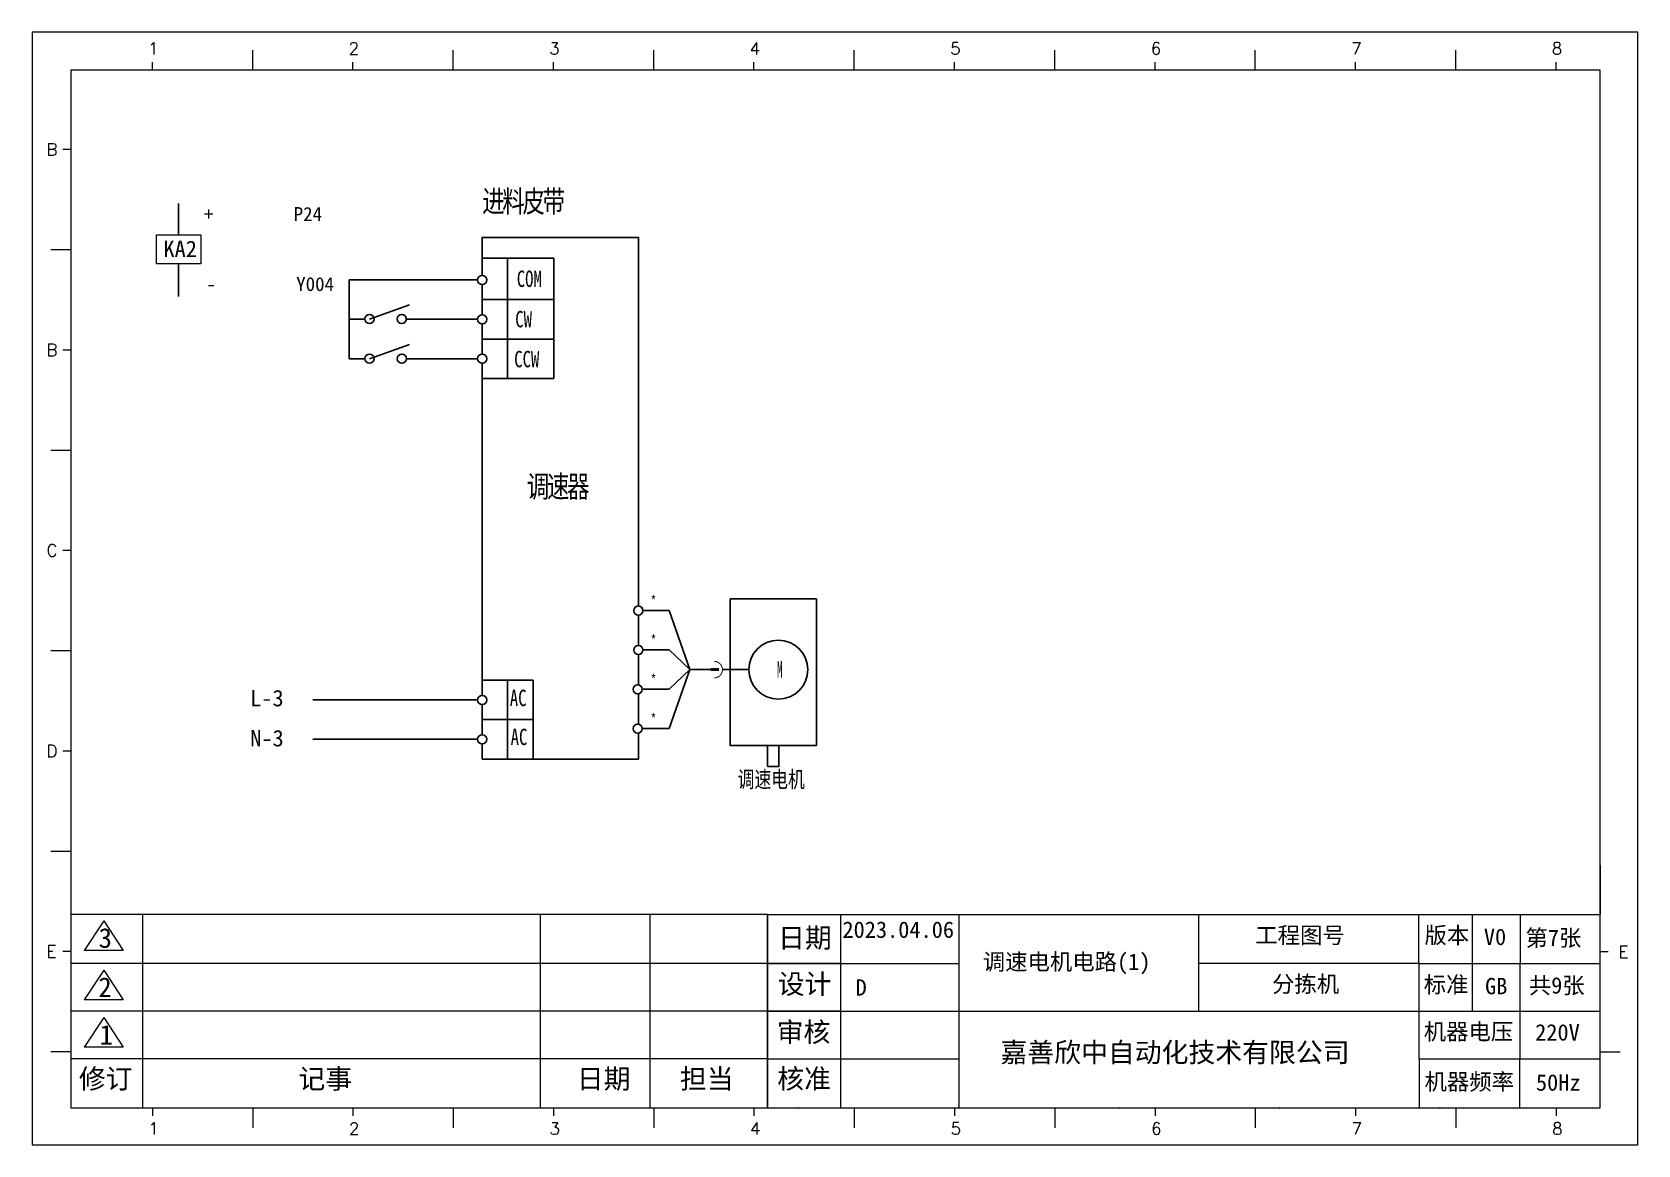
# Model space of a CAD drawing. Header units: millimetres. Extents: x 40430 to 48442, y -3636 to 4180.
# Drawn here: x 45767 to 46354, y 1874 to 2281 of the extents above; entities that cross this region are included whole.
import ezdxf
from ezdxf.enums import TextEntityAlignment as Align

# ---------------------------------------------------------------- set-up
doc = ezdxf.new("R2010")
doc.units = ezdxf.units.MM
for name, color, linetype in [('ABDE_DENG', 4, 'Continuous'), ('ABDE_LIN', 1, 'Continuous'), ('WORD', 102, 'Continuous'), ('文本', 6, 'Continuous')]:
    doc.layers.add(name, color=color, linetype=linetype)
doc.styles.add('3.0Rockwell', font='ROCK.TTF', dxfattribs={"width": 0.75, "height": 3})
doc.styles.add('5.0宋体', font='', dxfattribs={"width": 0.75, "height": 5})
doc.styles.add('5.0罗马', font='times.ttf', dxfattribs={"width": 0.5, "height": 5})
doc.styles.add('SIMPLEX', font='SIMPLEX')
doc.styles.get("Standard").update_dxf_attribs({"font": ''})
doc.styles.add('SYS', font='romans.shx', dxfattribs={"width": 0.7})
doc.styles.get('5.0宋体').set_extended_font_data('SimSun')
doc.styles.get('Standard').set_extended_font_data('SimSun')

msp = doc.modelspace()

# ---------------------------------------------------------------- texts
at = {"color": 0, "lineweight": 9, "style": 'SIMPLEX'}
for s, height, p in [('1', 4.400270579437593, (45809.2809184107, 2272.638881203129)), ('2', 4.400270579437593, (45882.61876140133, 2272.638881203129)), ('3', 4.400270579437593, (45955.95660439196, 2272.638881203129)), ('4', 4.400270579437593, (46029.29444738259, 2272.638881203129)), ('5', 4.400270579437593, (46102.63229037319, 2272.638881203129)), ('6', 4.400270579437593, (46175.97013336382, 2272.638881203129)), ('7', 4.400270579437593, (46249.30797635445, 2272.638881203129)), ('8', 4.400270579437593, (46322.64581934508, 2272.638881203129)), ('B', 4.458940853830094, (45772.08854673772, 2235.657210786094)), ('B', 4.458940853830094, (45772.08854673772, 2162.31936779547)), ('C', 4.458940853830094, (45772.08854673772, 2088.981524804841)), ('D', 4.458940853830094, (45772.08854673772, 2015.643681814217)), ('E', 4.458940853830094, (45772.08854673772, 1942.305838823588)), ('E', 4.458940853830094, (46347.03781650737, 1942.160967960911)), ('1', 4.400270579437593, (45809.41288413388, 1877.512853170808)), ('2', 4.400270579437593, (45882.75072712449, 1877.512853170808)), ('3', 4.400270579437593, (45956.08857011512, 1877.512853170808)), ('4', 4.400270579437593, (46029.42641310575, 1877.512853170808)), ('5', 4.400270579437593, (46102.76425609637, 1877.512853170808)), ('6', 4.400270579437593, (46176.102099087, 1877.512853170808)), ('7', 4.400270579437593, (46249.43994207763, 1877.512853170808)), ('8', 4.400270579437593, (46322.77778506826, 1877.512853170808))]:
    msp.add_text(s, height=height, dxfattribs=at).set_placement(p)
at = {"color": 4, "lineweight": 30, "char_height": 8, "attachment_point": 7, "style": '5.0宋体'}
for s, insert, width in [('\\pt6.667;{\\T0.9;\\C256;进料皮带}', (45931.45157010108, 2214.016442356066), 150.5853492691258), ('\\pt6.667;{\\T0.9;\\C256;调速器}', (45947.77994766487, 2109.733564645499), 28.56219995990432)]:
    msp.add_mtext(s, dxfattribs=dict(at, insert=insert, width=width))
at = {"lineweight": 9}
note = msp.add_mtext_dynamic_manual_height_columns('\\pi-15.246,l20.328,t20.328;+', width=5.082000000000001, gutter_width=12.5, heights=[5.082000000000001, 0], dxfattribs=dict(at, insert=(45824.59751518832, 2216.805526842929), char_height=5.082000000000001, attachment_point=1))
for column, words in zip(note.columns.linked_columns, ['\\pl20.328,t0,20.328;^IP24']):
    column.text = words
at = {"color": 0, "lineweight": 9, "attachment_point": 1}
for s, insert, char_height, width in [('KA2', (45814.8614259049, 2204.520015982982), 6, 12.28270072731766), ('3', (45791.14421157179, 1953.03988659877), 7.199999999993452, 80.39999999992688), ('日期', (46039.66151255593, 1953.098609733675), 7.199999999993452, 80.39999999992688), ('{\\fSimSun|b0|i0|c134|p2;工程图号}', (46214.17993471987, 1953.472096883983), 5.999999999994543, 93.94654740826618), ('{\\fSimSun|b0|i0|c134|p2;版本}', (46276.07934693055, 1953.472096883983), 5.999999999994543, 93.94654740826618), ('{\\fSimSun|b0|i0|c134|p2;V0}', (46297.79654205247, 1952.854131047719), 5.999999999994543, 93.94654740826618), ('{\\fSimSun|b0|i0|c134|p2;第7张}', (46313.01611397664, 1952.481548717109), 5.999999999994543, 93.94654740826618), ('2', (45791.0508404276, 1935.028185900681), 7.199999999993452, 80.39999999992688), ('{\\fFangSong_GB2312|b0|i0|c134|p0;设计}', (46039.53327539048, 1936.230410383427), 7.199999999993452, 80.39999999992688), ('{\\f宋体|b0|i0|c134|p2;标准}', (46275.79722516656, 1935.4163039887), 5.999999999994543, 93.94654740826618), ('{\\f宋体|b0|i0|c134|p2;GB}', (46298.23842431144, 1934.852060460723), 5.999999999994543, 93.94654740826618), ('{\\fSimSun|b0|i0|c134|p2;共9张}', (46314.23469919916, 1935.107284932293), 5.999999999994543, 93.94654740826618), ('1', (45791.48144776476, 1917.632513245664), 7.199999999993452, 80.39999999992688), ('{\\fFangSong_GB2312|b0|i0|c134|p0;审核}', (46039.12967135373, 1918.625659658321), 7.199999999993452, 80.39999999992688), ('{\\f宋体|b0|i0|c134|p2;机器电压}', (46275.79722516656, 1918.206876385384), 5.999999999994543, 93.94654740826618), ('{\\fSimSun|b0|i0|c134|p2; 220V}', (46312.4730544851, 1917.924754621396), 5.999999999994543, 93.94654740826618), ('修订', (45783.91527761336, 1901.544068479313), 7.199999999993452, 80.39999999992688), ('记事', (45864.21191158671, 1901.544068479313), 7.199999999993452, 80.39999999992688), ('日期', (45966.0405988955, 1901.544068479313), 7.199999999993452, 80.39999999992688), ('担当', (46003.75454649515, 1901.544068479313), 7.199999999993452, 80.39999999992688), ('{\\fFangSong_GB2312|b0|i0|c134|p0;核准}', (46039.35007898184, 1901.544068479313), 7.199999999993452, 80.39999999992688), ('{\\f宋体|b0|i0|c134|p2;机器频率}', (46276.07934693055, 1899.868961726113), 5.999999999994543, 93.94654740826618), ('{\\f宋体|b0|i0|c134|p2; 50Hz}', (46312.75517624909, 1899.586839962125), 5.999999999994543, 93.94654740826618)]:
    msp.add_mtext(s, dxfattribs=dict(at, insert=insert, char_height=char_height, width=width))
at = {"lineweight": 9}
note = msp.add_mtext_dynamic_manual_height_columns('\\pi-15.246,l25.41,t25.41;-', width=5.082000000000001, gutter_width=12.5, heights=[5.082000000000001, 0], dxfattribs=dict(at, insert=(45820.42747208583, 2191.175419739417), char_height=5.082000000000001, attachment_point=1))
for column, words in zip(note.columns.linked_columns, ['\\pl25.41,t0,25.41;^I Y004']):
    column.text = words
at = {"char_height": 6, "attachment_point": 1}
for s, insert, width, style in [('{\\fSimSun|b0|i0|c0|p2;\\C6;M}', (46039.2520896122, 2050.721411562458), 248.1409206612446, '5.0罗马'), ('{\\C6;调速电机}', (46024.8684559234, 2010.484840729411), 52.71491163262471, '5.0宋体')]:
    msp.add_mtext(s, dxfattribs=dict(at, insert=insert, width=width, style=style))
at = {"lineweight": 9, "attachment_point": 1}
for s, insert, char_height, width in [('2023.04.06', (46063.19559682742, 1955.488296842399), 5.999999999994543, 93.94654740826618), ('{\\fSimSun|b0|i0|c134|p2;D}', (46068.01867252157, 1934.366491153209), 6, 93.94654740835162), ('分拣机', (46220.32041220645, 1935.592619618509), 5.999999999994543, 93.94654740826618), ('{\\fSimSun|b1|i0|c134|p34;嘉善欣中自动化技术有限公司}', (46120.99761910854, 1911.199560725539), 7.199999999993452, 179.078118627901)]:
    msp.add_mtext(s, dxfattribs=dict(at, insert=insert, char_height=char_height, width=width))
at = {"color": 0, "lineweight": 9, "insert": (46114.52654652569, 1943.749684279255), "char_height": 5.999999999994543, "attachment_point": 1}
msp.add_mtext_dynamic_manual_height_columns('调速电机电路(1)', width=75.01224434101823, gutter_width=12.5, heights=[0], dxfattribs=at)
at = {"layer": 'WORD', "char_height": 4, "attachment_point": 1, "style": '3.0Rockwell'}
for insert, width in [((45993.06275942939, 2074.700865816701), 7.819946757956495), ((45993.06275942939, 2060.300865816704), 5.727567857360555), ((45993.06275942939, 2045.900865816704), 6.525171708300332), ((45993.06275942939, 2031.500865816704), 7.424227630221139)]:
    msp.add_mtext('{\\fSimSun|b0|i0|c134|p2;*}', dxfattribs=dict(at, insert=insert, width=width))
at = {"layer": '文本', "color": 0, "char_height": 6, "width": 50.76668478651963, "attachment_point": 1, "style": '5.0宋体'}
for s, insert in [('COM', (45944.08589089124, 2193.584192258449)), ('CW', (45943.5303547873, 2178.817639031404)), ('CCW', (45943.15119225261, 2164.208617815221)), ('{\\W1;\\C256;L-3}', (45846.59577704583, 2040.187611886646)), ('AC', (45941.53944631946, 2040.261991743469)), ('{\\W1;\\C256;N-3}', (45846.61828499957, 2025.527702734549)), ('AC', (45941.84566172145, 2025.997776227497))]:
    msp.add_mtext(s, dxfattribs=dict(at, insert=insert))

# ---------------------------------------------------------------- blocks, each defined once
blk = doc.blocks.new('S_110')
at = {"color": 3, "linetype": 'Continuous', "const_width": 0.3}
blk.add_lwpolyline([(-2.5, -2.5, -1), (2.5, -2.5, -1)], format="xyb", dxfattribs=at)
at = {"color": 3, "linetype": 'Continuous'}
blk.add_lwpolyline([(0, 0), (0, 2.733000000000174)], dxfattribs=at)
for points, const_width in [([(0, -3.557877853301761), (0, -1.057877853301761)], 0.9), ([(0, -5.233000000000174), (0, -2.5)], 0.3)]:
    blk.add_lwpolyline(points, dxfattribs=dict(at, const_width=const_width))
at = {"style": 'SYS', "width": 0.7, "flags": 1}
for tag in ['XYVALUE', 'VALUE']:
    blk.add_attdef(tag, text='', height=0.02, dxfattribs=at).set_placement((0.1149999999997817, 5.733000000000174), align=Align.MIDDLE)
blk = doc.blocks.new('插头和插座')
at = {"layer": 'ABDE_DENG', "linetype": 'Continuous', "rotation": 90}
blk.add_blockref('S_110', (-5.233000000000174, 0), dxfattribs=at)

# ---------------------------------------------------------------- linework, layer by layer
at = {"color": 0, "lineweight": 9}
for p, q in [((45847.50687039174, 2266.893414443462), (45847.50687039174, 2274.227198742524)), ((45920.84471338237, 2266.893414443462), (45920.84471338237, 2274.227198742524)), ((45994.18255637298, 2266.893414443462), (45994.18255637298, 2274.227198742524)), ((46067.52039936361, 2266.893414443462), (46067.52039936361, 2274.227198742524)), ((46140.85824235424, 2266.893414443462), (46140.85824235424, 2274.227198742524)), ((46214.19608534487, 2266.893414443462), (46214.19608534487, 2274.227198742524)), ((46287.5339283355, 2266.893414443462), (46287.5339283355, 2274.227198742524)), ((45810.83794889643, 2266.893414443462), (45810.83794889643, 2269.826928163091)), ((45884.17579188706, 2266.893414443462), (45884.17579188706, 2269.826928163091)), ((45957.51363487767, 2266.893414443462), (45957.51363487767, 2269.826928163091)), ((46030.85147786829, 2266.893414443462), (46030.85147786829, 2269.826928163091)), ((46104.18932085892, 2266.893414443462), (46104.18932085892, 2269.826928163091)), ((46177.52716384955, 2266.893414443462), (46177.52716384955, 2269.826928163091)), ((46250.86500684018, 2266.893414443462), (46250.86500684018, 2269.826928163091)), ((46324.20284983081, 2266.893414443462), (46324.20284983081, 2269.826928163091)), ((46340.33717528875, 2266.893414443462), (45780.97522493318, 2266.893414443462)), ((45780.97522493318, 2266.893414443462), (45780.97522493318, 1887.279934002266)), ((46340.33717528875, 1887.279934002266), (46340.33717528875, 2266.893414443462)), ((45780.97522493318, 2237.820155928863), (45778.04171121356, 2237.820155928863)), ((45780.97522493318, 2201.151234433549), (45773.64144063411, 2201.151234433549)), ((45780.97522493318, 2164.482312938234), (45778.04171121356, 2164.482312938234)), ((45780.97522493318, 2127.81339144292), (45773.64144063411, 2127.81339144292)), ((45780.97522493318, 2091.144469947606), (45778.04171121356, 2091.144469947606)), ((45780.97522493318, 2054.475548452291), (45773.64144063411, 2054.475548452291)), ((45780.97522493318, 2017.806626956982), (45778.04171121356, 2017.806626956982)), ((45780.97522493318, 1981.137705461667), (45773.64144063411, 1981.137705461667)), ((46340.33840715254, 1976.084344717876), (46340.33840715254, 1958.124333329541)), ((45793.02638925034, 1955.711306847303), (45785.92072615292, 1944.873260760766)), ((45793.02638925034, 1955.711306847303), (45800.13205234776, 1944.873260760766)), ((45807.23618802844, 1958.09468070848), (45807.23618802844, 1887.279934002266)), ((45952.62891838468, 1958.09468070848), (45952.62891838468, 1887.279934002266)), ((45992.79152484629, 1958.09468070848), (45992.79152484629, 1887.279934002266)), ((46035.80859555975, 1958.09468070848), (46035.80859555975, 1887.294680708544)), ((46035.80859555975, 1958.093396782119), (46340.33717528875, 1958.079934002201)), ((46062.43383657021, 1958.079934002201), (46062.43383657021, 1887.279934002265)), ((46105.73717528897, 1958.079934002201), (46105.73717528897, 1887.279934002266)), ((46193.44499679642, 1958.164861041624), (46193.44499679642, 1922.617518779036)), ((46273.84969953322, 1958.164861041624), (46274.0714957294, 1887.310883687115)), ((46293.51978032503, 1958.041918441531), (46293.48164980536, 1922.664620664035)), ((46311.08977237974, 1958.164861041624), (46310.80889497179, 1887.287920613086)), ((45780.97522493318, 1944.468783966352), (45778.04171121356, 1944.468783966352)), ((45800.13205234776, 1944.873260760766), (45785.92072615292, 1944.873260760766)), ((46340.33717528875, 1944.468783966358), (46343.27068900837, 1944.468783966358)), ((46062.06955865501, 1940.090353375499), (45780.97522493318, 1940.08298002236)), ((46035.80859555975, 1940.090353375499), (46105.73717528897, 1940.079934002219)), ((46273.90631128849, 1940.079934002219), (46193.44499679642, 1940.079934002219)), ((46273.84969953322, 1940.079934002219), (46340.33717528875, 1940.079934002219)), ((45793.02593294645, 1937.699606149214), (45785.92026984903, 1926.861560062676)), ((45793.02593294645, 1937.699606149214), (45800.13159604387, 1926.861560062676)), ((45800.13159604387, 1926.861560062676), (45785.92026984903, 1926.861560062676)), ((46062.06955865501, 1922.694680708512), (45780.97522493318, 1922.687307355373)), ((46035.80859555975, 1922.690353375514), (46105.73717528897, 1922.679934002234)), ((46105.73717528897, 1922.679934002234), (46340.33717528875, 1922.679934002235)), ((45793.02638925034, 1920.303933494196), (45785.92072615292, 1909.465887407659)), ((45793.02638925034, 1920.303933494196), (45800.13205234776, 1909.465887407659)), ((45800.13205234776, 1909.465887407659), (45785.92072615292, 1909.465887407659)), ((45780.97522493318, 1907.799862471044), (45773.64144063411, 1907.799862471044)), ((46035.80859555975, 1905.290372100669), (45780.97522493318, 1905.290372100669)), ((46035.80859555975, 1905.290372100669), (46105.71778209975, 1905.279955616977)), ((46274.13182129721, 1905.27993400225), (46340.33717528875, 1905.279934002251)), ((46340.33717528875, 1907.799862471044), (46347.67095958782, 1907.799862471044)), ((45780.97522493318, 1887.279934002266), (46340.33717528875, 1887.279934002266)), ((45810.83794889643, 1887.279934002266), (45810.83794889643, 1884.346420282637)), ((45847.50687039174, 1887.279934002266), (45847.50687039174, 1879.946149703198)), ((45884.17579188706, 1887.279934002266), (45884.17579188706, 1884.346420282637)), ((45920.84471338237, 1887.279934002266), (45920.84471338237, 1879.946149703198)), ((45957.51363487767, 1887.279934002266), (45957.51363487767, 1884.346420282637)), ((45994.182556373, 1887.279934002266), (45994.182556373, 1879.946149703198)), ((46030.85147786829, 1887.279934002266), (46030.85147786829, 1884.346420282637)), ((46067.52039936361, 1887.279934002266), (46067.52039936361, 1879.946149703198)), ((46104.18932085892, 1887.279934002266), (46104.18932085892, 1884.346420282637)), ((46140.85824235424, 1887.279934002266), (46140.85824235424, 1879.946149703198)), ((46177.52716384955, 1887.279934002266), (46177.52716384955, 1884.346420282637)), ((46214.19608534487, 1887.279934002266), (46214.19608534487, 1879.946149703198)), ((46250.86500684018, 1887.279934002266), (46250.86500684018, 1884.346420282637)), ((46287.5339283355, 1887.279934002266), (46287.5339283355, 1879.946149703198)), ((46324.20284983081, 1887.279934002266), (46324.20284983081, 1884.346420282637))]:
    msp.add_line(p, q, dxfattribs=at)
at = {"linetype": 'ByBlock', "lineweight": -2}
for p, q in [((45820.42747208583, 2206.641831651008), (45820.42747208583, 2218.131206022843)), ((45820.42747208583, 2196.07322839986), (45820.42747208583, 2184.104995318869)), ((45882.82850669287, 2190.254116539853), (45882.82850669288, 2161.349778513651)), ((45890.23180310157, 2175.854116539854), (45904.82152577333, 2181.064638947661)), ((45888.55267663798, 2175.854116539854), (45882.82850669287, 2175.854116539854)), ((45888.55267663799, 2161.349778513651), (45882.82850669288, 2161.349778513651)), ((45890.23180310158, 2161.349778513651), (45904.82152577334, 2166.560300921459)), ((45869.49494814116, 2036.513859285315), (45904.74703810365, 2036.513859285324)), ((45869.49491949673, 2022.113869981018), (45904.74700945923, 2022.113869981027))]:
    msp.add_line(p, q, dxfattribs=at)
at = {"color": 7, "ltscale": 0.1}
for p, q in [((45931.45173953545, 2198.173155744725), (45940.74373330476, 2198.173155744725)), ((45940.74368823931, 2198.173140812191), (45957.58479588313, 2198.173140812191)), ((45957.58479588313, 2198.173140812191), (45957.58479588312, 2154.149778513652)), ((45931.45173953545, 2182.949778513652), (45957.58479588314, 2182.949778513652)), ((45931.45173953545, 2168.549778513652), (45957.58479588313, 2168.549778513654)), ((45931.45173953545, 2154.149778513652), (45931.45173953545, 2038.192985748912)), ((45931.45173953545, 2154.149778513652), (45957.58479588313, 2154.149778513652)), ((45931.45173953545, 2043.713859285324), (45950.03572707406, 2043.713859285328)), ((45940.74373330476, 2043.713859285326), (45940.74373330476, 2014.913859285321)), ((45950.03572707406, 2043.713859285324), (45950.03572707406, 2014.913859285326)), ((45929.77261307185, 2036.513859285324), (45904.74703810365, 2036.513859285324)), ((45931.45173953545, 2034.834732821735), (45931.45173953545, 2023.677043916764)), ((45931.45173953545, 2029.313859285324), (45950.03572707406, 2029.313859285327)), ((45929.77261307185, 2022.113859285324), (45904.74703810365, 2022.113859285324)), ((45931.45173953545, 2020.434732821735), (45931.45173953545, 2014.913859285324)), ((45931.45173953545, 2014.913859285324), (45950.03572707406, 2014.913859285326))]:
    msp.add_line(p, q, dxfattribs=at)
for p, q in [((45929.77585789971, 2190.254116539853), (45882.82850669287, 2190.254116539853)), ((45931.45173953545, 2188.470652050064), (45931.45173953545, 2177.428904977241)), ((45929.77585789971, 2175.854116539854), (45903.70727592442, 2175.854116539854)), ((45931.45173953545, 2174.070652050064), (45931.45173953545, 2163.028904977242)), ((45929.77261307186, 2161.349778513651), (45903.71913137483, 2161.349778513651)), ((45988.56854258836, 2081.933887200773), (45988.56854258836, 2070.892140127949)), ((45988.56854258836, 2067.533887200772), (45988.56854258836, 2056.49214012795)), ((45990.24766905194, 2069.21301366436), (45999.83721636802, 2069.21301366436)), ((46007.4181007361, 2047.604388386025), (45999.83721636802, 2069.21301366436)), ((45990.24766905194, 2054.813013664362), (45999.83721636802, 2054.813013664362)), ((45999.83721636802, 2054.813013664362), (46007.4181007361, 2047.604388386025)), ((46007.4181007361, 2047.604388386025), (45999.83721636802, 2040.413013664363)), ((46007.4181007361, 2047.604388386025), (45999.83721636802, 2026.013013664365)), ((46007.4181007361, 2047.604388386025), (46017.31396987427, 2047.604388386025)), ((46022.60383937509, 2047.604388386025), (46028.94688720194, 2047.604388386025)), ((45990.24766905194, 2040.413013664363), (45999.83721636802, 2040.413013664363)), ((45990.24766905194, 2026.013013664365), (45999.83721636802, 2026.013013664365))]:
    msp.add_line(p, q)
at = {"color": 0, "lineweight": 9}
for points in [[(45766.83025160007, 1873.760578521456), (46354.1265043773, 1873.760578521456), (46354.1265043773, 2280.809410726363), (45766.83025160007, 2280.809410726363)], [(45812.36454435308, 2206.641831651008), (45828.49039981858, 2206.641831651008), (45828.49039981858, 2196.07322839986), (45812.36454435308, 2196.07322839986)], [(46035.80859555975, 1958.09468070848), (45780.97522493318, 1958.09468070848), (45780.97522493318, 1887.279934002266), (46035.80859555975, 1887.279934002266)]]:
    msp.add_lwpolyline(points, close=True, dxfattribs=at)
for points in [[(45931.45173953545, 2191.828904977239), (45931.45173953545, 2205.736189996225), (45988.56854258836, 2205.736189996225), (45988.56854258836, 2185.584192258449)], [(45931.45173953545, 2191.828904977239), (45931.45173953545, 2198.173155744725), (45940.74373330476, 2198.173155744725), (45940.74373330476, 2154.149778513652)], [(45931.45173953545, 2177.428904977241), (45931.45173953545, 2188.470652050062)], [(45988.56854258836, 2185.584192258449), (45988.56854258836, 2070.892140127949)], [(45931.45173953545, 2163.028904977242), (45931.45173953545, 2174.070652050064)], [(45931.45173953545, 2148.628904977241), (45931.45173953545, 2159.670652050065)], [(45988.56854258836, 2081.93388720077), (45988.56854258836, 2070.892140127949)], [(45988.56854258836, 2067.533887200772), (45988.56854258836, 2056.49214012795)], [(45988.56854258836, 2067.533887200771), (45988.56854258836, 2056.492140127949)], [(45988.56854258836, 2053.133887200773), (45988.56854258836, 2042.07488957128)], [(45988.56854258836, 2053.133887200772), (45988.56854258836, 2042.074889571279)], [(45988.56854258836, 2038.751137757443), (45988.56854258836, 2027.674889571279)], [(45988.56854258836, 2038.751137757442), (45988.56854258836, 2030.005329572376)], [(45931.45173953545, 2023.792985748913), (45931.45173953545, 2034.834732821737)], [(45931.45173953545, 2023.677043916764), (45931.45173953545, 2027.957300855568)], [(45988.56854258836, 2027.89197837788), (45988.5685410516, 2027.674889793273)], [(45988.56851752306, 2024.351134136754), (45988.56845071749, 2014.913859285324), (45931.45173953545, 2014.913859285324), (45931.45173953545, 2020.434732821735)]]:
    msp.add_lwpolyline(points)
at = {"ltscale": 0.05}
for points in [[(45931.45173953545, 2188.470652050064), (45931.45173953545, 2177.428904977241)], [(45931.45173953545, 2174.070652050064), (45931.45173953545, 2163.028904977242)], [(45988.56854258836, 2081.933887200773), (45988.56854258836, 2070.892140127949)], [(45988.56854258836, 2067.533887200772), (45988.56854258836, 2056.49214012795)]]:
    msp.add_lwpolyline(points, dxfattribs=at)
msp.add_lwpolyline([(46022.11385456067, 2073.48685160141), (46053.66134007364, 2073.48685160141), (46053.66134007364, 2019.848550824661), (46022.11385456067, 2019.848550824661)], close=True)
at = {"lineweight": 25, "ltscale": 0.1}
msp.add_lwpolyline([(46035.80055300337, 2019.848550824661), (46039.97464163093, 2019.848550824661), (46039.97464163093, 2012.23222803002), (46035.80055300337, 2012.23222803002)], close=True, dxfattribs=at)
at = {"ltscale": 0.05}
for centre in [(45931.45173953545, 2190.149778513652), (45890.23180310157, 2175.854116539854), (45902.02814946083, 2175.854116539854), (45931.45173953545, 2175.749778513652), (45890.23180310158, 2161.349778513651), (45902.04000491124, 2161.349778513651), (45931.45173953545, 2161.349778513651), (45988.56854258836, 2069.21301366436), (45988.56854258836, 2054.81301366436), (45931.45173953545, 2036.513859285324), (45988.32847145155, 2040.41301366436), (45988.32847145155, 2026.01301366436), (45931.45173953545, 2022.113859285324)]:
    msp.add_circle(centre, 1.679126463588545, dxfattribs=at)
msp.add_circle((46039.74688720194, 2047.604388386025), 10.79999999999839)
at = {"color": 0, "lineweight": 9}
for p in [(46047.08717528902, 1887.279934002266), (46105.73717528897, 1887.279934002266), (46164.38717528891, 1887.279934002266), (46223.03717528886, 1887.279934002266), (46281.68717528881, 1887.279934002266)]:
    msp.add_point(p, dxfattribs=at)

# ---------------------------------------------------------------- block references
at = {"layer": 'ABDE_LIN', "linetype": 'Continuous', "xscale": 1.200000000004366, "yscale": 1.199999999999818, "zscale": 1.2, "rotation": 180}
msp.add_blockref('插头和插座', (46013.04463937509, 2047.604388386025), dxfattribs=at)

msp.set_redraw_order([(e.dxf.handle, doc.entitydb.next_handle()) for e in msp.query("TEXT MTEXT ATTDEF DIMENSION ARC_DIMENSION")])  # texts and dimensions are drawn at this point

doc.saveas('drawing.dxf')
